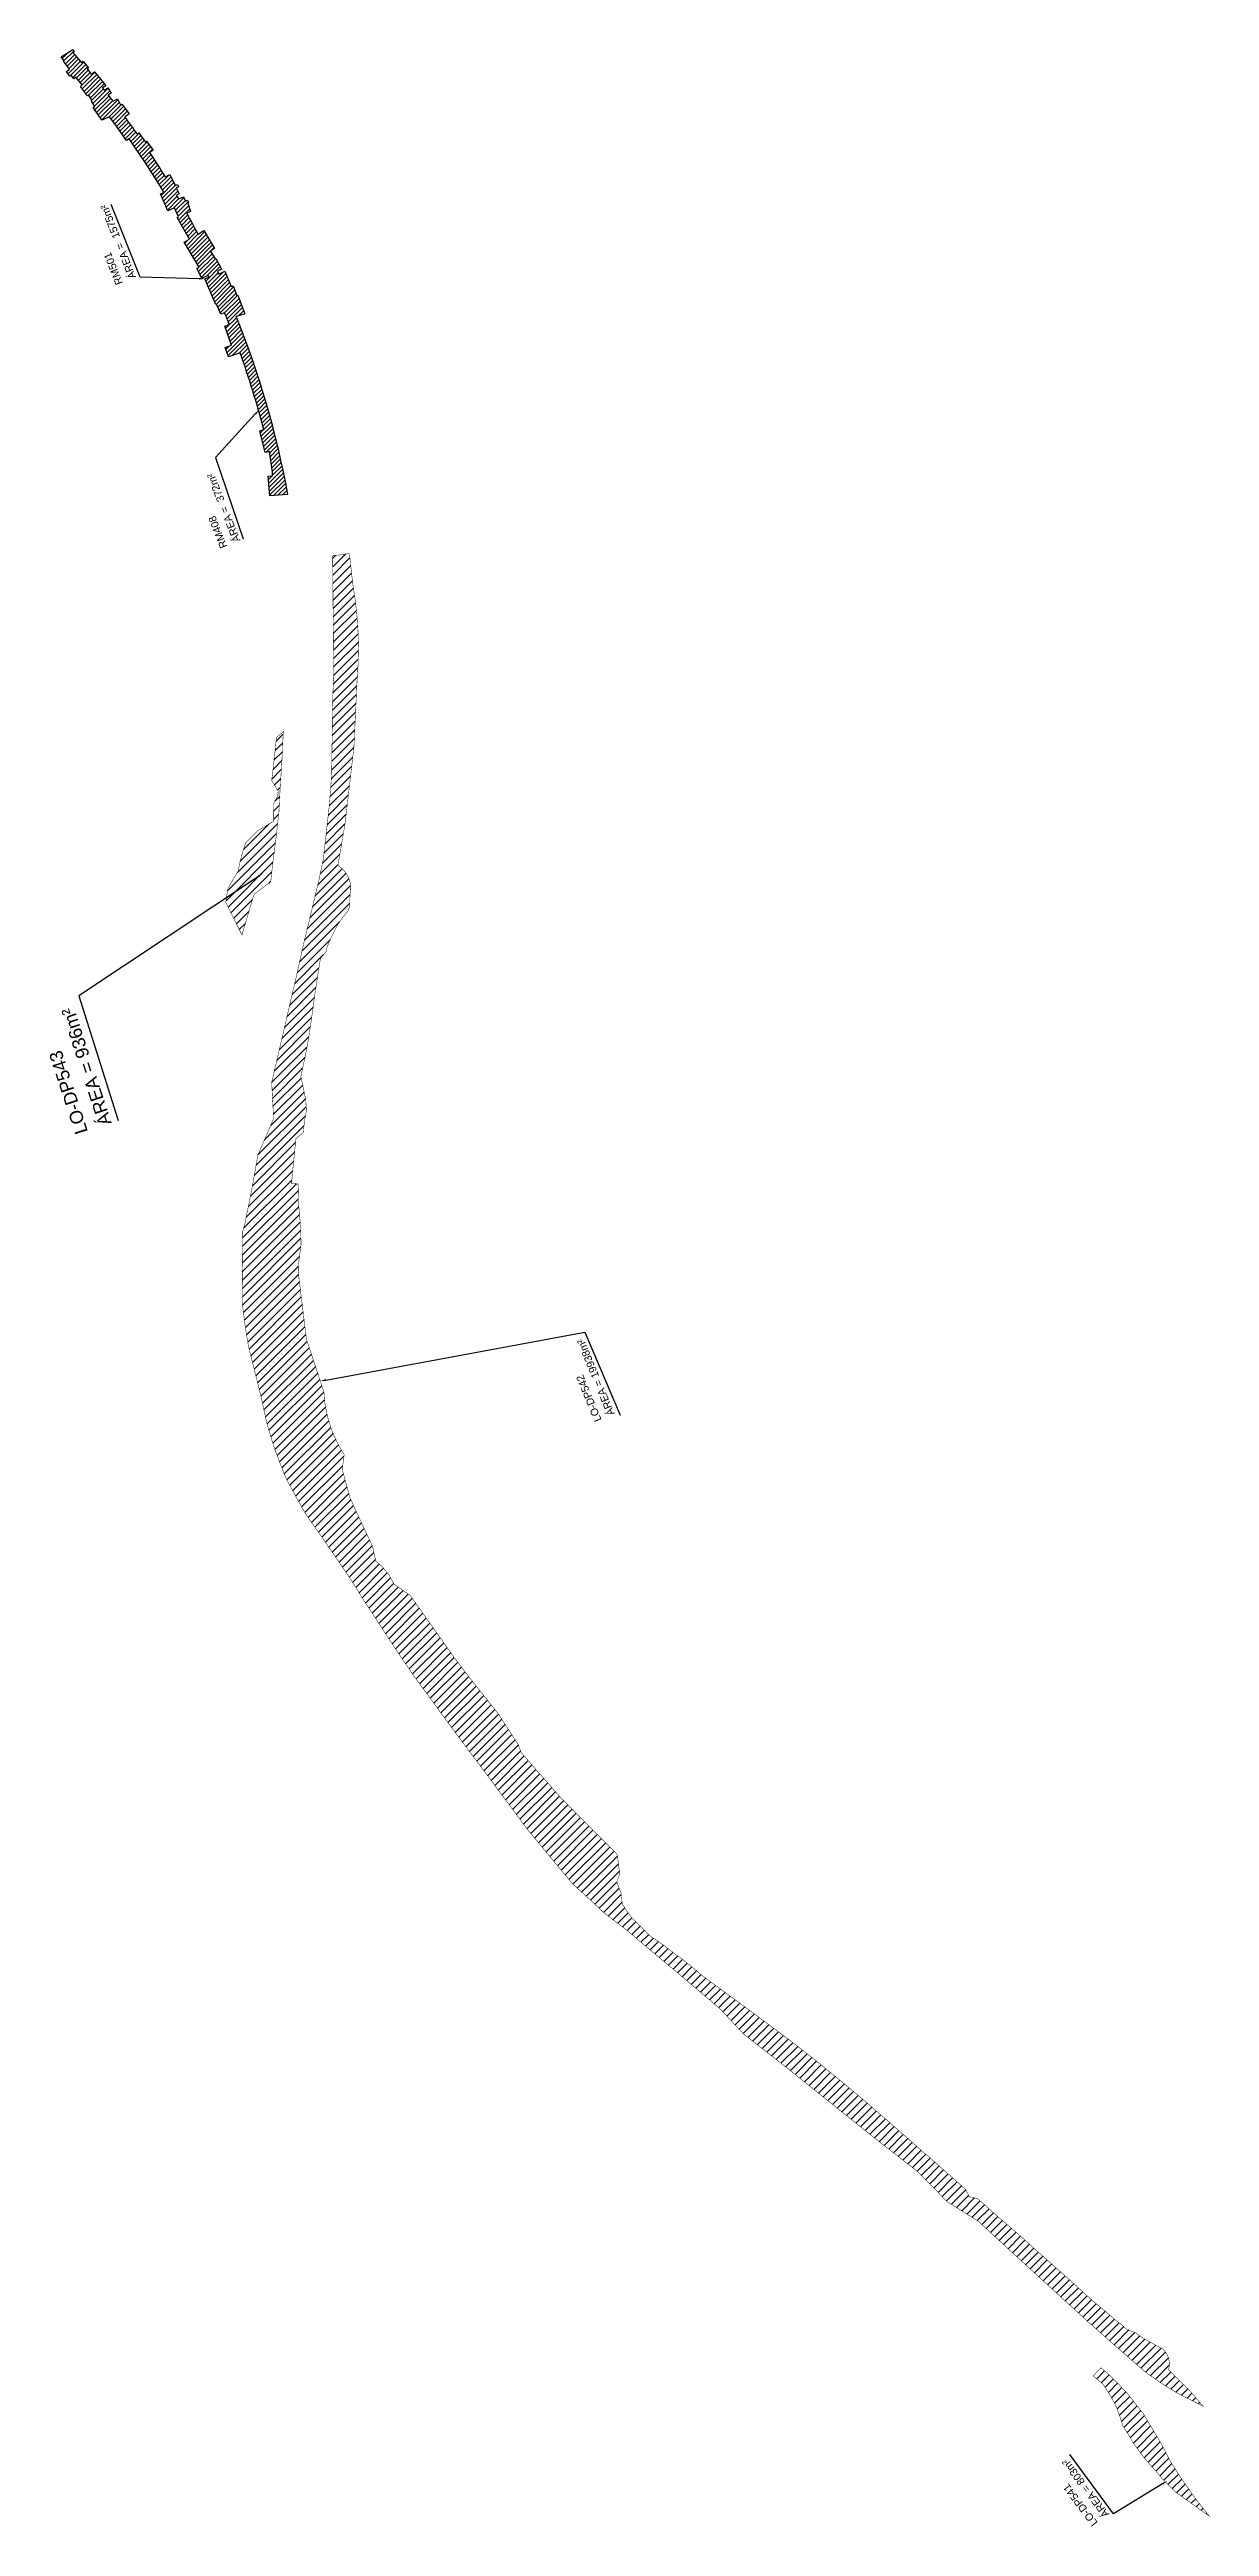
# Model space of a CAD drawing. Header units: metres. Extents: x 287051 to 328239, y 7396995 to 7466021.
# Drawn here: x 301059 to 301677, y 7442575 to 7443896 of the extents above; entities that cross this region are included whole.
import ezdxf

# ---------------------------------------------------------------- set-up
doc = ezdxf.new("R2010")
doc.units = ezdxf.units.M
doc.header["$LTSCALE"] = 10
for name, color, linetype in [('DESAPROPRIAÇÃO', 160, 'Continuous'), ('DESOCUPAÇÃO', 50, 'Continuous'), ('U-HZ-TEXTO-DESAP', 2, 'Continuous')]:
    doc.layers.add(name, color=color, linetype=linetype)
doc.styles.add('ARIAL', font='arial.ttf')
pattern_1 = [(45, (0, 0), (-2.245064030267288, 2.245064030267288), [])]

msp = doc.modelspace()

# ---------------------------------------------------------------- texts
at = {"layer": 'U-HZ-TEXTO-DESAP', "style": 'ARIAL'}
for s, height, rotation, p in [('ÁREA =  1575m²', 3.999999999999992, 111.5470453836983, (301104.6947382149, 7443774.859135428, 693)), ('RM501', 3.999999999999992, 111.5470453836983, (301097.7163000834, 7443771.631337938, 693)), ('ÁREA =  372m²', 3.999999999999992, 111.5470453836983, (301160.3945173268, 7443634.340099128, 693)), ('RM408', 3.999999999999992, 111.5470453836983, (301153.4160791953, 7443631.112301638, 693)), ('ÁREA = 936m²', 7, 108.0706009487066, (301091.7149403818, 7443323.577492635, -680.3351584007637)), (' LO-DP543', 7, 108.0706009487066, (301079.9105975202, 7443316.448654069, -680.3351584007637)), ('ÁREA = 19938m²', 4, 112.3152109426866, (301359.9318285199, 7443168.588184109, -2189.335158400764)), ('LO-DP542', 4, 112.3152109426866, (301352.9858951697, 7443165.294885355, -2189.335158400764)), ('ÁREA = 803m²', 4, 126.9268093705641, (301623.8624436005, 7442581.728288449, 27.6648415992363)), ('   LO-DP541', 4, 126.9268093705641, (301620.5438086259, 7442573.367211657, 27.6648415992363))]:
    msp.add_text(s, height=height, rotation=rotation, dxfattribs=at).set_placement(p)

# ---------------------------------------------------------------- hatches: boundary and pattern name
at = {"layer": 'DESAPROPRIAÇÃO', "transparency": 33554687}
h = msp.add_hatch(dxfattribs=at)
h.set_pattern_fill('ANSI31', color=256)
h.set_pattern_definition(pattern_1)
edge = h.paths.add_edge_path()
edge.add_line((301209.4966972146, 7443626.131805232), (301218.4418734042, 7443627.354094838))
edge.add_line((301218.4418734042, 7443627.354094838), (301220.2766060647, 7443610.704854547))
edge.add_arc((301026.8132333252, 7443576.644315466), 196.4387866848445, 2.592163240953596, 9.984984946932002, ccw=False)
edge.add_arc((301026.8132333643, 7443576.64431546), 196.4387866459711, -4.977465000682798, 2.5921632433691, ccw=False)
edge.add_line((301222.5112297527, 7443559.600515751), (301220.8444753443, 7443524.011600676))
edge.add_line((301220.8444753443, 7443524.011600676), (301216.0007224596, 7443482.488616545))
edge.add_line((301216.0007224596, 7443482.488616545), (301212.2699638994, 7443460.938631354))
edge.add_arc((301205.1111711175, 7443448.898401711), 14.00769231330886, -10.586790214958114, 59.265435824568726, ccw=False)
edge.add_line((301218.8804207632, 7443446.324842282), (301218.6491274881, 7443443.034214488))
edge.add_line((301218.6491274881, 7443443.034214488), (301218.6980893768, 7443440.334019668))
edge.add_line((301218.6980893768, 7443440.334019668), (301218.067853691, 7443437.375909757))
edge.add_line((301218.067853691, 7443437.375909757), (301212.2685940887, 7443429.668544023))
edge.add_line((301212.2685940887, 7443429.668544023), (301207.9931470113, 7443421.055838017))
edge.add_line((301207.9931470113, 7443421.055838017), (301206.3488943567, 7443416.830448))
edge.add_line((301206.3488943567, 7443416.830448), (301205.9012327875, 7443414.844377807))
edge.add_line((301205.9012327875, 7443414.844377807), (301202.9894176846, 7443411.422177619))
edge.add_line((301202.9894176846, 7443411.422177619), (301200.945897309, 7443398.243200915))
edge.add_line((301200.945897309, 7443398.243200915), (301200.1743268845, 7443393.484094307))
edge.add_line((301200.1743268845, 7443393.484094307), (301199.2030972804, 7443386.158302612))
edge.add_line((301199.2030972804, 7443386.158302612), (301196.6937150731, 7443368.821083057))
edge.add_line((301196.6937150731, 7443368.821083057), (301194.8596853862, 7443359.071074348))
edge.add_line((301194.8596853862, 7443359.071074348), (301193.7944229643, 7443354.209123432))
edge.add_line((301193.7944229643, 7443354.209123432), (301192.7211384659, 7443349.216944358))
edge.add_line((301192.7211384659, 7443349.216944358), (301192.5535990195, 7443348.545894362))
edge.add_line((301192.5535990195, 7443348.545894362), (301195.1409088601, 7443336.024744892))
edge.add_line((301195.1409088601, 7443336.024744892), (301195.5157824085, 7443330.137667031))
edge.add_line((301195.5157824085, 7443330.137667031), (301194.5211033347, 7443324.932060604))
edge.add_line((301194.5211033347, 7443324.932060604), (301193.8095946207, 7443318.594092929))
edge.add_line((301193.8095946207, 7443318.594092929), (301189.935183329, 7443315.268612635))
edge.add_line((301189.935183329, 7443315.268612635), (301188.3092780382, 7443299.369026633))
edge.add_line((301188.3092780382, 7443299.369026633), (301187.6002874976, 7443291.453125714))
edge.add_line((301187.6002874976, 7443291.453125714), (301190.9928157635, 7443291.149272689))
edge.add_line((301190.9928157635, 7443291.149272689), (301191.241865227, 7443287.3406949))
edge.add_line((301191.241865227, 7443287.3406949), (301191.0209601984, 7443282.50022187))
edge.add_line((301191.0209601984, 7443282.50022187), (301191.5384467223, 7443278.040133949))
edge.add_line((301191.5384467223, 7443278.040133949), (301191.905821255, 7443273.731811206))
edge.add_line((301191.905821255, 7443273.731811206), (301192.4770860735, 7443268.434128579))
edge.add_line((301192.4770860735, 7443268.434128579), (301192.5562602323, 7443263.559659053))
edge.add_line((301192.5562602323, 7443263.559659053), (301192.6354343911, 7443258.685189527))
edge.add_line((301192.6354343911, 7443258.685189527), (301191.8931535155, 7443253.134047178))
edge.add_line((301191.8931535155, 7443253.134047178), (301191.2497758256, 7443247.815230529))
edge.add_line((301191.2497758256, 7443247.815230529), (301191.151378378, 7443244.050981426))
edge.add_line((301191.151378378, 7443244.050981426), (301191.7414660977, 7443239.215650339))
edge.add_line((301191.7414660977, 7443239.215650339), (301192.9391849514, 7443229.401232896))
edge.add_line((301192.9391849514, 7443229.401232896), (301193.9071237522, 7443221.469692519))
edge.add_line((301193.9071237522, 7443221.469692519), (301194.5722310914, 7443216.019631304))
edge.add_line((301194.5722310914, 7443216.019631304), (301195.0199100549, 7443212.351234322))
edge.add_line((301195.0199100549, 7443212.351234322), (301195.508728026, 7443208.345733694))
edge.add_line((301195.508728026, 7443208.345733694), (301196.8401984263, 7443204.329437954))
edge.add_line((301196.8401984263, 7443204.329437954), (301198.4018882377, 7443199.61870001))
edge.add_line((301198.4018882377, 7443199.61870001), (301200.1626036647, 7443194.30761396))
edge.add_line((301200.1626036647, 7443194.30761396), (301201.9941346871, 7443188.782917174))
edge.add_line((301201.9941346871, 7443188.782917174), (301203.22229138, 7443185.078260658))
edge.add_line((301203.22229138, 7443185.078260658), (301204.8164793033, 7443180.269494227))
edge.add_arc((301271.796191607, 7443183.397431341), 67.05270949692083, 182.67375711133, 192.3183840514618)
edge.add_line((301206.2872251925, 7443169.092146647), (301207.1579697281, 7443165.565826723))
edge.add_line((301207.1579697281, 7443165.565826723), (301208.5474394129, 7443161.133981545))
edge.add_line((301208.5474394129, 7443161.133981545), (301210.0690054548, 7443157.209259571))
edge.add_line((301210.0690054548, 7443157.209259571), (301212.674415052, 7443151.763882885))
edge.add_line((301212.674415052, 7443151.763882885), (301215.6600367659, 7443146.725944179))
edge.add_line((301215.6600367659, 7443146.725944179), (301214.61387417, 7443138.724569269))
edge.add_line((301214.61387417, 7443138.724569269), (301215.1271871604, 7443136.873453177))
edge.add_line((301215.1271871604, 7443136.873453177), (301216.1414579464, 7443133.21577646))
edge.add_line((301216.1414579464, 7443133.21577646), (301217.4074010309, 7443128.650515773))
edge.add_line((301217.4074010309, 7443128.650515773), (301218.5898061662, 7443124.073979393))
edge.add_line((301218.5898061662, 7443124.073979393), (301220.3865320182, 7443120.104908016))
edge.add_line((301220.3865320182, 7443120.104908016), (301225.1284914786, 7443109.914598091))
edge.add_line((301225.1284914786, 7443109.914598091), (301228.3180670862, 7443103.060308374))
edge.add_line((301228.3180670862, 7443103.060308374), (301230.6771880214, 7443097.990637559))
edge.add_line((301230.6771880214, 7443097.990637559), (301231.772896571, 7443093.352332398))
edge.add_line((301231.772896571, 7443093.352332398), (301232.6141117013, 7443089.791337569))
edge.add_line((301232.6141117013, 7443089.791337569), (301235.9203814747, 7443087.021184529))
edge.add_line((301235.9203814747, 7443087.021184529), (301239.6076242658, 7443082.468362796))
edge.add_line((301239.6076242658, 7443082.468362796), (301242.1700687134, 7443077.754384347))
edge.add_line((301242.1700687134, 7443077.754384347), (301250.9171320458, 7443071.559574217))
edge.add_line((301250.9171320458, 7443071.559574217), (301253.3445651395, 7443068.132268492))
edge.add_line((301253.3445651395, 7443068.132268492), (301256.1600053473, 7443064.157133454))
edge.add_line((301256.1600053473, 7443064.157133454), (301258.8872874307, 7443060.306469343))
edge.add_line((301258.8872874307, 7443060.306469343), (301261.4877873721, 7443056.634809613))
edge.add_line((301261.4877873721, 7443056.634809613), (301264.0693504927, 7443052.989886882))
edge.add_line((301264.0693504927, 7443052.989886882), (301266.8838247557, 7443049.016115666))
edge.add_line((301266.8838247557, 7443049.016115666), (301269.5351063213, 7443045.272757092))
edge.add_line((301269.5351063213, 7443045.272757092), (301272.0570845917, 7443041.711962528))
edge.add_line((301272.0570845917, 7443041.711962528), (301274.5904341911, 7443038.135112724))
edge.add_line((301274.5904341911, 7443038.135112724), (301277.8722171314, 7443033.885610574))
edge.add_line((301277.8722171314, 7443033.885610574), (301280.6175510367, 7443030.255603018))
edge.add_line((301280.6175510367, 7443030.255603018), (301283.3277031258, 7443026.810638778))
edge.add_line((301283.3277031258, 7443026.810638778), (301286.1841579261, 7443023.179704308))
edge.add_line((301286.1841579261, 7443023.179704308), (301291.9188818918, 7443015.950315403))
edge.add_line((301291.9188818918, 7443015.950315403), (301297.9870907431, 7443008.324358718))
edge.add_line((301297.9870907431, 7443008.324358718), (301300.5912008504, 7443004.243328485))
edge.add_line((301300.5912008504, 7443004.243328485), (301302.8727150454, 7443000.729420547))
edge.add_line((301302.8727150454, 7443000.729420547), (301305.4742045852, 7442996.722697836))
edge.add_line((301305.4742045852, 7442996.722697836), (301308.4639331469, 7442992.118023035))
edge.add_line((301308.4639331469, 7442992.118023035), (301310.0575033486, 7442987.816068951))
edge.add_line((301310.0575033486, 7442987.816068951), (301312.4735873471, 7442985.057403239))
edge.add_line((301312.4735873471, 7442985.057403239), (301315.3839022216, 7442981.7344286))
edge.add_line((301315.3839022216, 7442981.7344286), (301318.4118343914, 7442978.088121614))
edge.add_line((301318.4118343914, 7442978.088121614), (301321.5246103656, 7442974.723016327))
edge.add_line((301321.5246103656, 7442974.723016327), (301324.4990581193, 7442971.32681527))
edge.add_line((301324.4990581193, 7442971.32681527), (301330.672182978, 7442964.278389847))
edge.add_line((301330.672182978, 7442964.278389847), (301336.3852489278, 7442958.512364469))
edge.add_line((301336.3852489278, 7442958.512364469), (301340.2360235922, 7442954.625893591))
edge.add_line((301340.2360235922, 7442954.625893591), (301343.4282147148, 7442951.267122385))
edge.add_line((301343.4282147148, 7442951.267122385), (301356.7742187051, 7442938.052115387))
edge.add_line((301356.7742187051, 7442938.052115387), (301361.2355537405, 7442933.431700348))
edge.add_line((301361.2355537405, 7442933.431700348), (301362.59829034, 7442923.25843819))
edge.add_line((301362.59829034, 7442923.25843819), (301361.035118062, 7442918.586750987))
edge.add_line((301361.035118062, 7442918.586750987), (301363.3027893147, 7442912.928750535))
edge.add_line((301363.3027893147, 7442912.928750535), (301363.9982967546, 7442906.949560936))
edge.add_line((301363.9982967546, 7442906.949560936), (301368.7712154197, 7442899.919269194))
edge.add_line((301368.7712154197, 7442899.919269194), (301378.8485467329, 7442890.051071716))
edge.add_line((301378.8485467329, 7442890.051071716), (301386.6603454371, 7442884.642683326))
edge.add_line((301386.6603454371, 7442884.642683326), (301393.3964717206, 7442879.323031354))
edge.add_line((301393.3964717206, 7442879.323031354), (301394.2177873486, 7442878.945511364))
edge.add_line((301394.2177873486, 7442878.945511364), (301402.6281732765, 7442872.244717162))
edge.add_line((301402.6281732765, 7442872.244717162), (301406.3962108548, 7442869.025504373))
edge.add_line((301406.3962108548, 7442869.025504373), (301410.1866534083, 7442866.195164181))
edge.add_line((301410.1866534083, 7442866.195164181), (301414.3409693254, 7442863.14970966))
edge.add_line((301414.3409693254, 7442863.14970966), (301418.3193779088, 7442860.224506816))
edge.add_line((301418.3193779088, 7442860.224506816), (301426.2438889325, 7442854.453564445))
edge.add_line((301426.2438889325, 7442854.453564445), (301434.3873827988, 7442848.444402292))
edge.add_line((301434.3873827988, 7442848.444402292), (301442.4896618142, 7442842.432677818))
edge.add_line((301442.4896618142, 7442842.432677818), (301446.4557521133, 7442839.464408403))
edge.add_line((301446.4557521133, 7442839.464408403), (301450.4417668814, 7442836.498977005))
edge.add_line((301450.4417668814, 7442836.498977005), (301454.4859083504, 7442833.42928269))
edge.add_line((301454.4859083504, 7442833.42928269), (301458.1425302407, 7442830.663447496))
edge.add_line((301458.1425302407, 7442830.663447496), (301462.4694025613, 7442827.210693638))
edge.add_line((301462.4694025613, 7442827.210693638), (301469.9805774817, 7442821.290220964))
edge.add_arc((301261.3763662312, 7442567.656153323), 328.3990822449926, 49.653210773009675, 50.56402504137412, ccw=False)
edge.add_line((301473.985997202, 7442817.942193761), (301478.0822910306, 7442814.660013545))
edge.add_line((301478.0822910306, 7442814.660013545), (301481.9499629196, 7442811.483251297))
edge.add_line((301481.9499629196, 7442811.483251297), (301485.8963745323, 7442808.20827493))
edge.add_line((301485.8963745323, 7442808.20827493), (301489.3201858009, 7442805.339205201))
edge.add_line((301489.3201858009, 7442805.339205201), (301494.4312888756, 7442801.007544551))
edge.add_line((301494.4312888756, 7442801.007544551), (301501.1810561765, 7442795.073170925))
edge.add_line((301501.1810561765, 7442795.073170925), (301504.9319435554, 7442791.921357816))
edge.add_line((301504.9319435554, 7442791.921357816), (301508.5389263914, 7442788.740952683))
edge.add_line((301508.5389263914, 7442788.740952683), (301513.3275461788, 7442784.560333251))
edge.add_line((301513.3275461788, 7442784.560333251), (301520.1161561797, 7442778.616618175))
edge.add_line((301520.1161561797, 7442778.616618175), (301523.8164081472, 7442775.241123724))
edge.add_line((301523.8164081472, 7442775.241123724), (301527.5970822748, 7442772.094697614))
edge.add_line((301527.5970822748, 7442772.094697614), (301531.1788648741, 7442768.887723221))
edge.add_line((301531.1788648741, 7442768.887723221), (301534.9802725614, 7442765.532276921))
edge.add_line((301534.9802725614, 7442765.532276921), (301538.7848618931, 7442762.167880136))
edge.add_line((301538.7848618931, 7442762.167880136), (301541.8522042867, 7442759.45039332))
edge.add_line((301541.8522042867, 7442759.45039332), (301542.5236417071, 7442758.85503262))
edge.add_line((301542.5236417071, 7442758.85503262), (301547.1784713629, 7442754.722134107))
edge.add_line((301547.1784713629, 7442754.722134107), (301548.9053769718, 7442750.991597199))
edge.add_line((301548.9053769718, 7442750.991597199), (301553.3930366982, 7442749.950000003))
edge.add_line((301553.3930366982, 7442749.950000003), (301557.8451894313, 7442746.067933535))
edge.add_line((301557.8451894313, 7442746.067933535), (301561.6296741864, 7442742.610317238))
edge.add_line((301561.6296741864, 7442742.610317238), (301563.4874870416, 7442740.985220943))
edge.add_line((301563.4874870416, 7442740.985220943), (301569.6201136854, 7442735.66257168))
edge.add_line((301569.6201136854, 7442735.66257168), (301572.7273944606, 7442733.092491458))
edge.add_line((301572.7273944606, 7442733.092491458), (301576.2241941403, 7442730.014220183))
edge.add_line((301576.2241941403, 7442730.014220183), (301584.1923747469, 7442722.799892497))
edge.add_line((301584.1923747469, 7442722.799892497), (301585.7801552419, 7442721.422966196))
edge.add_line((301585.7801552419, 7442721.422966196), (301595.4248642947, 7442712.886078205))
edge.add_line((301595.4248642947, 7442712.886078205), (301603.0037238967, 7442706.142768435))
edge.add_line((301603.0037238967, 7442706.142768435), (301608.5867944842, 7442701.058303259))
edge.add_line((301608.5867944842, 7442701.058303259), (301614.256274915, 7442695.896847023))
edge.add_line((301614.256274915, 7442695.896847023), (301618.0891734394, 7442692.697153859))
edge.add_line((301618.0891734394, 7442692.697153859), (301621.8350921317, 7442689.570071219))
edge.add_line((301621.8350921317, 7442689.570071219), (301627.3427191279, 7442684.807637535))
edge.add_line((301627.3427191279, 7442684.807637535), (301629.437617375, 7442683.248534253))
edge.add_line((301629.437617375, 7442683.248534253), (301632.8532454701, 7442680.372147065))
edge.add_line((301632.8532454701, 7442680.372147065), (301637.5538801673, 7442678.381560986))
edge.add_line((301637.5538801673, 7442678.381560986), (301641.9255855418, 7442675.373169879))
edge.add_line((301641.9255855418, 7442675.373169879), (301646.389504783, 7442672.90304271))
edge.add_line((301646.389504783, 7442672.90304271), (301652.2426537403, 7442669.664179845))
edge.add_arc((301644.8947940691, 7442661.738616231), 10.80766396339697, -16.83414037575818, 47.166130384825976, ccw=False)
edge.add_line((301655.2393183386, 7442658.608693231), (301666.6554175736, 7442647.433169865))
edge.add_line((301666.6554175736, 7442647.433169865), (301673.8017299021, 7442639.070004407))
edge.add_line((301673.8017299021, 7442639.070004407), (301670.1710421162, 7442641.036631489))
edge.add_line((301670.1710421162, 7442641.036631489), (301660.0437580225, 7442646.078525432))
edge.add_line((301660.0437580225, 7442646.078525432), (301650.8068652221, 7442651.828744151))
edge.add_line((301650.8068652221, 7442651.828744151), (301642.3213309022, 7442657.887678124))
edge.add_line((301642.3213309022, 7442657.887678124), (301626.6204138418, 7442671.604028382))
edge.add_line((301626.6204138418, 7442671.604028382), (301612.67638832, 7442683.928225991))
edge.add_line((301612.67638832, 7442683.928225991), (301595.6509705217, 7442699.455323007))
edge.add_line((301595.6509705217, 7442699.455323007), (301574.49597305, 7442718.789146791))
edge.add_line((301574.49597305, 7442718.789146791), (301568.6067658993, 7442724.177959629))
edge.add_line((301568.6067658993, 7442724.177959629), (301553.756702389, 7442737.91254044))
edge.add_line((301553.756702389, 7442737.91254044), (301537.2030341949, 7442748.338548684))
edge.add_line((301537.2030341949, 7442748.338548684), (301521.0959855928, 7442764.628709126))
edge.add_line((301521.0959855928, 7442764.628709126), (301498.1732480079, 7442782.496535687))
edge.add_line((301498.1732480079, 7442782.496535687), (301472.9463480134, 7442802.644256533))
edge.add_line((301472.9463480134, 7442802.644256533), (301454.3845252095, 7442817.559063724))
edge.add_line((301454.3845252095, 7442817.559063724), (301446.4012285285, 7442823.839981694))
edge.add_line((301446.4012285285, 7442823.839981694), (301428.6619506728, 7442837.711973233))
edge.add_line((301428.6619506728, 7442837.711973233), (301415.8891352962, 7442851.34666652))
edge.add_line((301415.8891352962, 7442851.34666652), (301393.6853416709, 7442870.135156472))
edge.add_line((301393.6853416709, 7442870.135156472), (301377.1735781942, 7442883.934442336))
edge.add_line((301377.1735781942, 7442883.934442336), (301374.0979670934, 7442886.540885827))
edge.add_line((301374.0979670934, 7442886.540885827), (301366.3414714918, 7442893.114170553))
edge.add_line((301366.3414714918, 7442893.114170553), (301353.9687604712, 7442902.513011579))
edge.add_line((301353.9687604712, 7442902.513011579), (301345.846490855, 7442910.235231969))
edge.add_line((301345.846490855, 7442910.235231969), (301337.5062631021, 7442917.714401234))
edge.add_line((301337.5062631021, 7442917.714401234), (301315.6933227145, 7442944.02289622))
edge.add_line((301315.6933227145, 7442944.02289622), (301313.38326048, 7442946.806100017))
edge.add_line((301313.38326048, 7442946.806100017), (301291.9043904639, 7442975.790024777))
edge.add_line((301291.9043904639, 7442975.790024777), (301275.839171465, 7442997.167828218))
edge.add_line((301275.839171465, 7442997.167828218), (301253.0099893609, 7443028.450089706))
edge.add_arc((301894.1232416455, 7443477.113836363), 782.5122106517463, 212.2936406580617, 214.9850902033755, ccw=False)
edge.add_line((301232.6491303652, 7443059.050013574), (301225.3339939184, 7443070.128980397))
edge.add_line((301225.3339939184, 7443070.128980397), (301221.5752565171, 7443076.372581323))
edge.add_line((301221.5752565171, 7443076.372581323), (301217.6204969882, 7443082.498174113))
edge.add_line((301217.6204969882, 7443082.498174113), (301204.2820720308, 7443101.970522916))
edge.add_line((301204.2820720308, 7443101.970522916), (301194.9197658243, 7443115.368370937))
edge.add_arc((301779.0573101103, 7443448.156478537), 672.2831213146324, 207.8647276470642, 209.67053134986, ccw=False)
edge.add_arc((301500.9701900657, 7443264.599230853), 342.1751512490295, 199.067219001732, 202.4480808862278, ccw=False)
edge.add_arc((345215.0947608544, 7456137.169843222), 45911.84087470972, 196.4141676459568, 196.4280169775566, ccw=False)
edge.add_arc((333151.7380968051, 7450225.641858472), 32747.86314078997, 192.4399972125578, 192.4538465441576, ccw=False)
edge.add_line((301172.7247912696, 7443171.19302867), (301171.0186808435, 7443178.922675621))
edge.add_line((301171.0186808435, 7443178.922675621), (301164.6085155121, 7443204.28273469))
edge.add_line((301164.6085155121, 7443204.28273469), (301162.8492950809, 7443215.333359199))
edge.add_line((301162.8492950809, 7443215.333359199), (301161.4919685954, 7443225.850629548))
edge.add_line((301161.4919685954, 7443225.850629548), (301161.2823560665, 7443245.816279357))
edge.add_line((301161.2823560665, 7443245.816279357), (301161.5171422301, 7443265.77670189))
edge.add_line((301161.5171422301, 7443265.77670189), (301162.5991752336, 7443269.455222613))
edge.add_line((301162.5991752336, 7443269.455222613), (301166.3232726045, 7443287.925108053))
edge.add_line((301166.3232726045, 7443287.925108053), (301169.6336543898, 7443306.478411287))
edge.add_line((301169.6336543898, 7443306.478411287), (301178.0135693664, 7443325.946289511))
edge.add_line((301178.0135693664, 7443325.946289511), (301176.9910827912, 7443345.223483739))
edge.add_line((301176.9910827912, 7443345.223483739), (301189.8639569401, 7443400.62255665))
edge.add_line((301189.8639569401, 7443400.62255665), (301194.2828267884, 7443420.320353714))
edge.add_line((301194.2828267884, 7443420.320353714), (301198.1395989605, 7443436.255642428))
edge.add_line((301198.1395989605, 7443436.255642428), (301202.2343811443, 7443453.414121208))
edge.add_line((301202.2343811443, 7443453.414121208), (301203.3927173516, 7443458.989481177))
edge.add_line((301203.3927173516, 7443458.989481177), (301204.5510535591, 7443464.564841148))
edge.add_line((301204.5510535591, 7443464.564841148), (301206.4148544315, 7443481.222041788))
edge.add_line((301206.4148544315, 7443481.222041788), (301207.7438559393, 7443493.216829274))
edge.add_line((301207.7438559393, 7443493.216829274), (301208.929897962, 7443509.03446958))
edge.add_line((301208.929897962, 7443509.03446958), (301209.2384585915, 7443528.893118823))
edge.add_line((301209.2384585915, 7443528.893118823), (301209.4260812648, 7443544.82701533))
edge.add_line((301209.4260812648, 7443544.82701533), (301209.9955367859, 7443564.870430851))
edge.add_line((301209.9955367859, 7443564.870430851), (301209.4966972153, 7443626.131805231))
h = msp.add_hatch(dxfattribs=at)
h.set_pattern_fill('ANSI31', color=256)
h.set_pattern_definition(pattern_1)
h.paths.add_polyline_path([(301177.7951738522, 7443512.839466348), (301178.3407001949, 7443517.610796967), (301178.843195867, 7443522.37543995), (301179.4901531975, 7443529.127114443), (301183.1955084024, 7443532.391515611), (301182.476409172, 7443517.671169828), (301181.5425674725, 7443502.889405167), (301180.8653521326, 7443489.710166181), (301179.2724764019, 7443475.427023371), (301177.6513807381, 7443462.988899576), (301176.4816126078, 7443452.329569048), (301167.4763722194, 7443445.509821651), (301166.3642808839, 7443441.689977301), (301161.3186360958, 7443424.508008278), (301161.148286333, 7443423.895113623), (301152.4964027731, 7443441.283237857), (301153.6512901644, 7443448.652367909), (301156.7239033128, 7443454.082362191), (301159.1576493565, 7443457.954985391), (301159.8291306841, 7443461.907569989), (301161.1819433377, 7443466.983577478), (301163.0413879452, 7443472.975207824), (301169.5854995219, 7443479.497643163), (301178.0439406573, 7443484.550805829), (301177.9762245809, 7443493.731110893), (301180.3663824906, 7443498.392351815), (301180.3989229432, 7443500.72069838), (301176.9948680574, 7443506.318827623)])
h = msp.add_hatch(dxfattribs=at)
h.set_pattern_fill('ANSI31', color=256)
h.set_pattern_definition(pattern_1)
h.paths.add_polyline_path([(301676.9628539385, 7442580.564178444), (301669.1360758525, 7442590.614779534), (301661.5457163896, 7442601.398242719), (301656.2849687971, 7442609.774581163), (301651.5500339669, 7442618.896279928), (301641.8581279799, 7442635.161188557), (301632.8258766626, 7442646.635162557), (301624.5482568256, 7442655.120391674), (301619.1957352254, 7442659.692909488), (301615.1243322662, 7442655.390240037), (301620.4418455599, 7442650.852155618), (301622.7591318015, 7442647.319455998), (301625.3199956382, 7442642.916073728), (301625.3472287557, 7442642.873622979), (301627.407201807, 7442638.930245852), (301629.1323433351, 7442634.275977321), (301630.9734258599, 7442628.61752386), (301633.8659875894, 7442624.049490958), (301636.4006514595, 7442619.607022439), (301639.4269783451, 7442615.601957784), (301642.3118231463, 7442611.56721221), (301648.7011591246, 7442604.355286684), (301651.8281922338, 7442600.625048433), (301658.976609745, 7442593.450253986)])

# ---------------------------------------------------------------- linework, layer by layer
at = {"layer": 'DESAPROPRIAÇÃO', "transparency": 33554687, "const_width": 0.25, "flags": 128}
msp.add_lwpolyline([(301209.4966972146, 7443626.131805232), (301218.4418734042, 7443627.354094838), (301220.2766060647, 7443610.704854547, -0.03226846283899725), (301223.051016982, 7443585.528525034, -0.03304074956437333), (301222.5112297527, 7443559.600515751), (301220.8444753443, 7443524.011600676), (301216.0007224596, 7443482.488616545), (301212.2699638994, 7443460.938631354, -0.3145900470530695), (301218.8804207632, 7443446.324842282), (301218.6491274881, 7443443.034214488), (301218.6980893768, 7443440.334019668), (301218.067853691, 7443437.375909757), (301212.2685940887, 7443429.668544023), (301207.9931470113, 7443421.055838017), (301206.3488943567, 7443416.830448), (301205.9012327875, 7443414.844377807), (301202.9894176846, 7443411.422177619), (301200.945897309, 7443398.243200915), (301200.1743268845, 7443393.484094307), (301199.2030972804, 7443386.158302612), (301196.6937150731, 7443368.821083057), (301194.8596853862, 7443359.071074348), (301193.7944229643, 7443354.209123432), (301192.7211384659, 7443349.216944358), (301192.5535990195, 7443348.545894362), (301195.1409088601, 7443336.024744892), (301195.5157824085, 7443330.137667031), (301194.5211033347, 7443324.932060604), (301193.8095946207, 7443318.594092929), (301189.935183329, 7443315.268612635), (301188.3092780382, 7443299.369026633), (301187.6002874976, 7443291.453125714), (301190.9928157635, 7443291.149272689), (301190.9928157635, 7443291.149272689), (301191.241865227, 7443287.3406949), (301191.0209601984, 7443282.50022187), (301191.5384467223, 7443278.040133949), (301191.905821255, 7443273.731811206), (301192.4770860735, 7443268.434128579), (301192.5562602323, 7443263.559659053), (301192.6354343911, 7443258.685189527), (301191.8931535155, 7443253.134047178), (301191.2497758256, 7443247.815230529), (301191.151378378, 7443244.050981426), (301191.7414660977, 7443239.215650339), (301192.9391849514, 7443229.401232896), (301193.9071237522, 7443221.469692519), (301194.5722310914, 7443216.019631304), (301195.0199100549, 7443212.351234322), (301195.508728026, 7443208.345733694), (301196.8401984263, 7443204.329437954), (301198.4018882377, 7443199.61870001), (301200.1626036647, 7443194.30761396), (301201.9941346871, 7443188.782917174), (301203.22229138, 7443185.078260658), (301204.8164793033, 7443180.269494227, 0.04210748345346435), (301206.2872251925, 7443169.092146647), (301207.1579697281, 7443165.565826723), (301208.5474394129, 7443161.133981545), (301210.0690054548, 7443157.209259571), (301212.674415052, 7443151.763882885), (301215.6600367659, 7443146.725944179), (301214.61387417, 7443138.724569269), (301215.1271871604, 7443136.873453177), (301216.1414579464, 7443133.21577646), (301217.4074010309, 7443128.650515773), (301218.5898061662, 7443124.073979393), (301220.3865320182, 7443120.104908016), (301225.1284914786, 7443109.914598091), (301228.3180670862, 7443103.060308374), (301230.6771880214, 7443097.990637559), (301231.772896571, 7443093.352332398), (301232.6141117013, 7443089.791337569), (301235.9203814747, 7443087.021184529), (301239.6076242658, 7443082.468362796), (301242.1700687134, 7443077.754384347), (301250.9171320458, 7443071.559574217), (301253.3445651395, 7443068.132268492), (301256.1600053473, 7443064.157133454), (301258.8872874307, 7443060.306469343), (301261.4877873721, 7443056.634809613), (301264.0693504927, 7443052.989886882), (301266.8838247557, 7443049.016115666), (301269.5351063213, 7443045.272757092), (301272.0570845917, 7443041.711962528), (301274.5904341911, 7443038.135112724), (301277.8722171314, 7443033.885610574), (301280.6175510367, 7443030.255603018), (301283.3277031258, 7443026.810638778), (301286.1841579261, 7443023.179704308), (301291.9188818918, 7443015.950315403), (301297.9870907431, 7443008.324358718), (301300.5912008504, 7443004.243328485), (301302.8727150454, 7443000.729420547), (301305.4742045852, 7442996.722697836), (301308.4639331469, 7442992.118023035), (301310.0575033486, 7442987.816068951), (301312.4735873471, 7442985.057403239), (301315.3839022216, 7442981.7344286), (301318.4118343914, 7442978.088121614), (301321.5246103656, 7442974.723016327), (301324.4990581193, 7442971.32681527), (301330.672182978, 7442964.278389847), (301336.3852489278, 7442958.512364469), (301340.2360235922, 7442954.625893591), (301343.4282147148, 7442951.267122385), (301356.7742187051, 7442938.052115387), (301361.2355537405, 7442933.431700348), (301362.59829034, 7442923.25843819), (301361.035118062, 7442918.586750987), (301363.3027893147, 7442912.928750535), (301363.9982967546, 7442906.949560936), (301368.7712154197, 7442899.919269194), (301378.8485467329, 7442890.051071716), (301386.6603454371, 7442884.642683326), (301393.3964717206, 7442879.323031354), (301394.2177873486, 7442878.945511364), (301402.6281732765, 7442872.244717162), (301406.3962108548, 7442869.025504373), (301410.1866534083, 7442866.195164181), (301414.3409693254, 7442863.14970966), (301418.3193779088, 7442860.224506816), (301426.2438889325, 7442854.453564445), (301434.3873827988, 7442848.444402292), (301442.4896618142, 7442842.432677818), (301446.4557521133, 7442839.464408403), (301450.4417668814, 7442836.498977005), (301454.4859083504, 7442833.42928269), (301458.1425302407, 7442830.663447496), (301462.4694025613, 7442827.210693638), (301469.9805774817, 7442821.290220964, -0.00397419788723254), (301473.985997202, 7442817.942193761), (301478.0822910306, 7442814.660013545), (301481.9499629196, 7442811.483251297), (301485.8963745323, 7442808.20827493), (301489.3201858009, 7442805.339205201), (301494.4312888756, 7442801.007544551), (301501.1810561765, 7442795.073170925), (301504.9319435554, 7442791.921357816), (301508.5389263914, 7442788.740952683), (301513.3275461788, 7442784.560333251), (301520.1161561797, 7442778.616618175), (301523.8164081472, 7442775.241123724), (301527.5970822748, 7442772.094697614), (301531.1788648741, 7442768.887723221), (301534.9802725614, 7442765.532276921), (301538.7848618931, 7442762.167880136), (301541.8522042867, 7442759.45039332), (301542.5236417071, 7442758.85503262), (301547.1784713629, 7442754.722134107), (301548.9053769718, 7442750.991597199), (301553.3930366982, 7442749.950000003), (301557.8451894313, 7442746.067933535), (301561.6296741864, 7442742.610317238), (301563.4874870416, 7442740.985220943), (301569.6201136854, 7442735.66257168), (301572.7273944606, 7442733.092491458), (301576.2241941403, 7442730.014220183), (301584.1923747469, 7442722.799892497), (301585.7801552419, 7442721.422966196), (301595.4248642947, 7442712.886078205), (301603.0037238967, 7442706.142768435), (301608.5867944842, 7442701.058303259), (301614.256274915, 7442695.896847023), (301618.0891734394, 7442692.697153859), (301621.8350921317, 7442689.570071219), (301627.3427191279, 7442684.807637535), (301629.437617375, 7442683.248534253), (301632.8532454701, 7442680.372147065), (301637.5538801673, 7442678.381560986), (301641.9255855418, 7442675.373169879), (301646.389504783, 7442672.90304271), (301652.2426537403, 7442669.664179845, -0.2867466643131329), (301655.2393183386, 7442658.608693231), (301666.6554175736, 7442647.433169865), (301673.8017299021, 7442639.070004407), (301670.1710421162, 7442641.036631489), (301660.0437580225, 7442646.078525432), (301650.8068652221, 7442651.828744151), (301642.3213309022, 7442657.887678124), (301626.6204138418, 7442671.604028382), (301612.67638832, 7442683.928225991), (301595.6509705217, 7442699.455323007), (301574.49597305, 7442718.789146791), (301568.6067658993, 7442724.177959629), (301553.756702389, 7442737.91254044), (301537.2030341949, 7442748.338548684), (301521.0959855928, 7442764.628709126), (301498.1732480079, 7442782.496535687), (301472.9463480134, 7442802.644256533), (301454.3845252095, 7442817.559063724), (301446.4012285285, 7442823.839981694), (301428.6619506728, 7442837.711973233), (301415.8891352962, 7442851.34666652), (301393.6853416709, 7442870.135156472), (301377.1735781942, 7442883.934442336), (301374.0979670934, 7442886.540885827), (301366.3414714918, 7442893.114170553), (301353.9687604712, 7442902.513011579), (301345.846490855, 7442910.235231969), (301337.5062631021, 7442917.714401234), (301315.6933227145, 7442944.02289622), (301313.38326048, 7442946.806100017), (301291.9043904639, 7442975.790024777), (301275.839171465, 7442997.167828218), (301253.0099893609, 7443028.450089706, -0.01174420395454661), (301232.6491303652, 7443059.050013574), (301225.3339939184, 7443070.128980397), (301221.5752565171, 7443076.372581323), (301217.6204969882, 7443082.498174113), (301204.2820720308, 7443101.970522916), (301194.9197658243, 7443115.368370937, -0.007879468126814573), (301184.7230442627, 7443133.94098617, -0.01475286302547041), (301177.568146326, 7443152.818408539, -6.042910897769231e-05), (301174.4309016956, 7443163.463381719, -6.042910897802538e-05), (301172.7247912696, 7443171.19302867), (301171.0186808435, 7443178.922675621), (301164.6085155121, 7443204.28273469), (301162.8492950809, 7443215.333359199), (301161.4919685954, 7443225.850629548), (301161.2823560665, 7443245.816279357), (301161.5171422301, 7443265.77670189), (301162.5991752336, 7443269.455222613), (301166.3232726045, 7443287.925108053), (301169.6336543898, 7443306.478411287), (301178.0135693664, 7443325.946289511), (301176.9910827912, 7443345.223483739), (301189.8639569401, 7443400.62255665), (301194.2828267884, 7443420.320353714), (301198.1395989605, 7443436.255642428), (301202.2343811443, 7443453.414121208), (301203.3927173516, 7443458.989481177), (301204.5510535591, 7443464.564841148), (301206.4148544315, 7443481.222041788), (301207.7438559393, 7443493.216829274), (301208.929897962, 7443509.03446958), (301209.2384585915, 7443528.893118823), (301209.4260812648, 7443544.82701533), (301209.9955367859, 7443564.870430851), (301209.4966972153, 7443626.131805231)], format="xyb", close=True, dxfattribs=at)
msp.add_lwpolyline([(301177.7951738522, 7443512.839466348), (301178.3407001949, 7443517.610796967), (301178.843195867, 7443522.37543995), (301179.4901531975, 7443529.127114443), (301183.1955084024, 7443532.391515611), (301182.476409172, 7443517.671169828), (301181.5425674725, 7443502.889405167), (301180.8653521326, 7443489.710166181), (301179.2724764019, 7443475.427023371), (301177.6513807381, 7443462.988899576), (301176.4816126078, 7443452.329569048), (301167.4763722194, 7443445.509821651), (301166.3642808839, 7443441.689977301), (301161.3186360958, 7443424.508008278), (301161.3186360958, 7443424.508008278), (301161.148286333, 7443423.895113623), (301152.4964027731, 7443441.283237857), (301153.6512901644, 7443448.652367909), (301156.7239033128, 7443454.082362191), (301159.1576493565, 7443457.954985391), (301159.8291306841, 7443461.907569989), (301161.1819433377, 7443466.983577478), (301163.0413879452, 7443472.975207824), (301169.5854995219, 7443479.497643163), (301178.0439406573, 7443484.550805829), (301177.9762245809, 7443493.731110893), (301180.3663824906, 7443498.392351815), (301180.3989229432, 7443500.72069838), (301176.9948680574, 7443506.318827623)], close=True, dxfattribs=at)
msp.add_lwpolyline([(301676.9628539385, 7442580.564178444), (301669.1360758525, 7442590.614779534), (301661.5457163896, 7442601.398242719), (301656.2849687971, 7442609.774581163), (301651.5500339669, 7442618.896279928), (301641.8581279799, 7442635.161188557), (301632.8258766626, 7442646.635162557), (301624.5482568256, 7442655.120391674), (301619.1957352254, 7442659.692909488), (301615.1243322662, 7442655.390240037), (301620.4418455599, 7442650.852155618), (301622.7591318015, 7442647.319455998), (301625.3199956382, 7442642.916073728), (301625.3472287557, 7442642.873622979), (301627.407201807, 7442638.930245852), (301629.1323433351, 7442634.275977321), (301630.9734258599, 7442628.61752386), (301633.8659875894, 7442624.049490958), (301636.4006514595, 7442619.607022439), (301639.4269783451, 7442615.601957784), (301642.3118231463, 7442611.56721221), (301648.7011591246, 7442604.355286684), (301651.8281922338, 7442600.625048433), (301658.976609745, 7442593.450253986), (301676.9628539382, 7442580.564178444)], dxfattribs=at)
at = {"layer": 'DESOCUPAÇÃO'}
for p, q in [((301064.6609326327, 7443892.24364733), (301070.8736292574, 7443896.174256503)), ((301070.8736292574, 7443896.174256503), (301071.605804473, 7443895.016984871)), ((301066.2321483823, 7443890.067154748), (301064.6609326327, 7443892.24364733)), ((301064.6609326327, 7443892.24364733), (301064.6609326327, 7443892.24364733)), ((301065.9997666431, 7443889.890297343), (301066.2321483823, 7443890.067154748)), ((301069.1381145013, 7443885.749165505), (301065.9997666431, 7443889.890297343)), ((301067.4860497653, 7443884.497151798), (301069.1381145013, 7443885.749165505)), ((301069.3755673682, 7443882.003884047), (301067.4860497653, 7443884.497151798)), ((301071.605804473, 7443895.016984871), (301070.9962915264, 7443894.631362118)), ((301074.8936345367, 7443890.168710067), (301075.6073664021, 7443889.336988344)), ((301075.6073664021, 7443889.336988344), (301076.4696288246, 7443889.938035709)), ((301076.4696288246, 7443889.938035709), (301076.7075567154, 7443889.64240188)), ((301076.7075567154, 7443889.64240188), (301079.3630476092, 7443886.342860418)), ((301079.3630476092, 7443886.342860418), (301078.6465025546, 7443885.766180631)), ((301080.9000625699, 7443883.071013885), (301082.549188526, 7443884.263642503)), ((301080.9000625699, 7443883.071013885), (301080.9000625699, 7443883.071013885)), ((301082.549188526, 7443884.263642503), (301087.2763872256, 7443878.39929125)), ((301070.05371661, 7443882.517817992), (301069.3755673682, 7443882.003884047)), ((301071.486832833, 7443880.626783762), (301070.05371661, 7443882.517817992)), ((301072.6027101535, 7443881.516795552), (301071.486832833, 7443880.626783762)), ((301075.9962765044, 7443877.262016268), (301072.6027101535, 7443881.516795552)), ((301075.0570983919, 7443876.421666892), (301075.9962765044, 7443877.262016268)), ((301078.7144130459, 7443871.397597179), (301075.0570983919, 7443876.421666892)), ((301079.4327965868, 7443871.849134495), (301078.7144130459, 7443871.397597179)), ((301081.3133732653, 7443868.857188346), (301079.4327965868, 7443871.849134495)), ((301088.5310337771, 7443876.86868293), (301086.810158801, 7443875.810633569)), ((301086.810158801, 7443875.810633569), (301086.810158801, 7443875.810633569)), ((301087.2763872256, 7443878.39929125), (301088.5310337771, 7443876.86868293)), ((301087.8082681361, 7443874.556010773), (301089.6794027375, 7443875.706444592)), ((301087.8082681361, 7443874.556010773), (301087.8082681361, 7443874.556010773)), ((301089.6794027375, 7443875.706444592), (301091.3934073954, 7443872.927779905)), ((301091.3934073954, 7443872.927779905), (301089.8036291029, 7443872.022266054)), ((301092.4767294849, 7443868.573183423), (301094.6816207721, 7443869.829056404)), ((301094.6816207721, 7443869.829056404), (301096.2954263501, 7443866.679958738)), ((301080.9020732045, 7443868.598667214), (301081.3133732653, 7443868.857188346)), ((301082.6894766469, 7443865.754957136), (301080.9020732045, 7443868.598667214)), ((301081.765926072, 7443865.328329215), (301082.6894766469, 7443865.754957136)), ((301086.3924873831, 7443858.542652955), (301081.765926072, 7443865.328329215)), ((301090.577155072, 7443860.337631242), (301086.3924873831, 7443858.542652955)), ((301093.2523089183, 7443856.539064782), (301090.577155072, 7443860.337631242)), ((301092.4767294849, 7443868.573183423), (301092.4767294849, 7443868.573183423)), ((301099.5562035151, 7443847.587892639), (301093.2523089183, 7443856.539064782)), ((301096.2954263501, 7443866.679958738), (301097.0629117382, 7443867.073268929)), ((301097.0629117382, 7443867.073268929), (301100.9257366149, 7443861.956065838)), ((301100.9257366149, 7443861.956065838), (301098.663863498, 7443860.337824178)), ((301101.0004189303, 7443848.506035296), (301099.5562035151, 7443847.587892639)), ((301109.6886055504, 7443835.676261103), (301101.0004189303, 7443848.506035296)), ((301105.3273410267, 7443851.045337592), (301106.1703207576, 7443851.716377907)), ((301106.1703207576, 7443851.716377907), (301109.6477263427, 7443846.81249411)), ((301109.6477263427, 7443846.81249411), (301110.2874261888, 7443847.266113305)), ((301110.2874261888, 7443847.266113305), (301113.7957184875, 7443842.415923831)), ((301109.6886055504, 7443835.676261103), (301109.6886055504, 7443835.676261103)), ((301109.6886055504, 7443835.676261103), (301109.6886055504, 7443835.676261103)), ((301113.7957184875, 7443842.415923831), (301112.0529171946, 7443841.175373553)), ((301112.0529171946, 7443841.175373553), (301112.0529171946, 7443841.175373553)), ((301117.6397389195, 7443819.188847635), (301119.5421365947, 7443819.962692395)), ((301121.5515099117, 7443810.180915793), (301117.6397389195, 7443819.188847635)), ((301120.3332069084, 7443828.266362679), (301122.7581925943, 7443829.5680161)), ((301122.7581925943, 7443829.5680161), (301125.5833706149, 7443823.674431495)), ((301125.5833706149, 7443823.674431495), (301126.7734721295, 7443824.244924475)), ((301127.3786066658, 7443822.982557444), (301126.1192690603, 7443822.378875108)), ((301126.1192690603, 7443822.378875108), (301127.7136793692, 7443819.286950468)), ((301127.7136793692, 7443819.286950468), (301126.2007008313, 7443818.547176733)), ((301126.7734721295, 7443824.244924475), (301127.3786066658, 7443822.982557444)), ((301127.3862059684, 7443816.519335294), (301129.957614093, 7443817.646456043)), ((301129.957614093, 7443817.646456043), (301131.0084465586, 7443815.249091661)), ((301125.1395774164, 7443811.767455068), (301121.5515099117, 7443810.180915793)), ((301127.2837887608, 7443806.918173888), (301125.1395774164, 7443811.767455068)), ((301133.0888813982, 7443795.080108), (301126.6552825139, 7443806.638761996)), ((301131.0084465586, 7443815.249091661), (301132.0075213599, 7443815.777075156)), ((301133.7765842602, 7443809.744110792), (301131.6823281173, 7443808.976761262)), ((301132.0075213599, 7443815.777075156), (301132.6317474382, 7443814.432960789)), ((301132.6317474382, 7443814.432960789), (301132.1962929634, 7443814.230729456)), ((301132.1962929634, 7443814.230729456), (301133.7765842602, 7443809.744110792)), ((301130.3922742194, 7443793.50291673), (301133.0888813982, 7443795.080108)), ((301138.2704951861, 7443780.017071783), (301130.3922742194, 7443793.50291673)), ((301137.7425215637, 7443797.771558488), (301140.8590302559, 7443799.574003142)), ((301140.8590302559, 7443799.574003142), (301146.5691361952, 7443790.011013797)), ((301137.0151819268, 7443779.411202053), (301138.2704951861, 7443780.017071783)), ((301139.8244939377, 7443774.246174886), (301137.0151819268, 7443779.411202053)), ((301146.5691361952, 7443790.011013797), (301144.3499083752, 7443788.685902422)), ((301144.3499083752, 7443788.685902422), (301146.8597096335, 7443784.533150925)), ((301146.8597096335, 7443784.533150925), (301147.2675762772, 7443784.779653567)), ((301147.2675762772, 7443784.779653567), (301150.2514224611, 7443779.069414726)), ((301150.2514224611, 7443779.069414726), (301148.0144011747, 7443778.034444473)), ((301148.0144011747, 7443778.034444473), (301148.768736942, 7443776.403996482)), ((301148.768736942, 7443776.403996482), (301152.0425095536, 7443777.918625462)), ((301152.0425095536, 7443777.918625462), (301155.4648505464, 7443769.807356313)), ((301143.0972686843, 7443775.707799912), (301139.8244939377, 7443774.246174886)), ((301141.4011456405, 7443773.877388814), (301143.5095917284, 7443774.823512439)), ((301147.2391543163, 7443760.161455529), (301141.4011456405, 7443773.877388814)), ((301141.4011456405, 7443773.877388814), (301141.4011456405, 7443773.877388814)), ((301155.4648505464, 7443769.807356313), (301156.4508856055, 7443770.20366965)), ((301156.4508856055, 7443770.20366965), (301158.47053994, 7443764.998484371)), ((301158.47053994, 7443764.998484371), (301158.9554964352, 7443765.186651446)), ((301158.9554964352, 7443765.186651446), (301162.7153898975, 7443755.161393815)), ((301147.5785410173, 7443760.305911066), (301147.2391543163, 7443760.161455529)), ((301149.8549811809, 7443754.957597429), (301147.5785410173, 7443760.305911066)), ((301151.9084890322, 7443755.694194151), (301149.8549811809, 7443754.957597429)), ((301162.7153898975, 7443755.161393815), (301158.0834296313, 7443753.804405892)), ((301158.0834296313, 7443753.804405892), (301158.0834296313, 7443753.804405892)), ((301158.0834296313, 7443753.804405892), (301158.0834296313, 7443753.804405892)), ((301151.9382688458, 7443748.646480018), (301154.4168384696, 7443749.508434598)), ((301155.5823349276, 7443738.505215196), (301151.9382688458, 7443748.646480018)), ((301152.2273295865, 7443737.325266714), (301155.5823349276, 7443738.505215196)), ((301153.9891767189, 7443732.315720425), (301152.2273295865, 7443737.325266714)), ((301160.108034853, 7443734.467710253), (301153.9891767189, 7443732.315720425)), ((301170.6717085405, 7443692.879446603), (301172.8186205149, 7443693.493557232)), ((301173.5502314479, 7443681.173778536), (301170.6717085405, 7443692.879446603)), ((301175.7502213335, 7443681.714774679), (301173.5502314479, 7443681.173778536)), ((301177.4101842251, 7443670.835902985), (301175.7502213335, 7443681.714774679)), ((301175.7502213335, 7443681.714774679), (301175.7502213335, 7443681.714774679)), ((301175.1847070381, 7443668.709346289), (301177.4832161121, 7443668.804060991)), ((301176.0153190955, 7443658.142487267), (301175.1847070381, 7443668.709346289)), ((301185.6486769641, 7443658.815438087), (301176.0153190955, 7443658.142487267)), ((301177.4832161121, 7443668.804060991), (301177.4101842251, 7443670.835902985)), ((301177.4101842251, 7443670.835902985), (301177.4101842251, 7443670.835902985)), ((301185.6486769641, 7443658.815438087), (301185.6486769641, 7443658.815438087)), ((301185.6486769641, 7443658.815438087), (301185.6486769641, 7443658.815438087))]:
    msp.add_line(p, q, dxfattribs=at)
at = {"layer": 'DESOCUPAÇÃO', "linetype": 'Continuous'}
for p, q in [((301065.2734531243, 7443891.395166589), (301068.6383250919, 7443894.760038557)), ((301066.0057511693, 7443889.882400604), (301066.0578628373, 7443889.934512272)), ((301066.2146896473, 7443890.091339082), (301071.4254316329, 7443895.302081068)), ((301066.9736489016, 7443888.605234306), (301071.9349304927, 7443893.566515897)), ((301067.9415466343, 7443887.328068009), (301072.9832798359, 7443892.36980121)), ((301068.3977483832, 7443883.294141697), (301075.0685201278, 7443889.964913442)), ((301068.9094443661, 7443886.050901711), (301074.027959527, 7443891.169416871)), ((301069.3656461155, 7443882.016975399), (301076.8339832048, 7443889.485312488)), ((301070.9408961716, 7443881.347161425), (301077.8351107785, 7443888.241376031)), ((301072.9367644088, 7443881.097965632), (301078.8362383512, 7443886.997439574)), ((301073.9328979668, 7443879.84903516), (301079.1962220203, 7443885.112359213)), ((301074.9290315243, 7443878.600104686), (301080.2188274013, 7443883.889900563)), ((301075.9251650823, 7443877.351174215), (301082.6779266326, 7443884.103935765)), ((301075.9770205515, 7443875.157965653), (301083.6799389743, 7443882.860884076)), ((301076.9228265686, 7443873.85870764), (301084.6819513156, 7443881.617832387)), ((301077.8686325867, 7443872.559449628), (301085.6839636564, 7443880.374780698)), ((301079.3536074338, 7443871.799360445), (301086.6859759982, 7443879.13172901)), ((301080.2879383373, 7443870.488627318), (301087.6918084272, 7443877.892497407)), ((301081.1544330074, 7443869.110057957), (301087.2735615587, 7443875.229186509)), ((301081.6685934723, 7443867.379154393), (301089.8001438281, 7443875.510704748)), ((301082.5350881414, 7443866.000585032), (301090.6566613927, 7443874.122158283)), ((301082.7153690737, 7443863.935801934), (301090.2413635515, 7443871.461796411)), ((301083.6255259407, 7443862.600894771), (301091.2231797581, 7443870.198548588)), ((301081.8052122085, 7443865.270709098), (301081.9460302074, 7443865.411527097)), ((301084.5356828067, 7443861.265987607), (301092.2012628578, 7443868.931567658)), ((301085.4458396733, 7443859.931080442), (301094.9059910155, 7443869.391231785)), ((301086.3559965394, 7443858.596173278), (301095.6666818536, 7443867.906858592)), ((301090.166274921, 7443860.16138763), (301097.0694692638, 7443867.064581973)), ((301091.4079297399, 7443859.157978418), (301098.0352000189, 7443865.785248697)), ((301092.3356639314, 7443857.840648579), (301099.0009307731, 7443864.50591542)), ((301093.2633981234, 7443856.523318741), (301099.9666615278, 7443863.226582145)), ((301094.191132315, 7443855.205988903), (301098.9429044947, 7443859.957761083)), ((301095.1188665065, 7443853.888659064), (301099.8909417372, 7443858.660734294)), ((301096.046600698, 7443852.571329225), (301100.8351986203, 7443857.359927148)), ((301096.9743348896, 7443851.253999386), (301101.775669218, 7443856.055333715)), ((301097.9020690811, 7443849.936669547), (301102.7123474674, 7443854.746947934)), ((301098.8298032726, 7443848.619339708), (301103.6452271636, 7443853.434763599)), ((301100.8937483402, 7443848.438220746), (301104.5743019618, 7443852.118774367)), ((301101.8912071846, 7443847.19061556), (301106.2726555872, 7443851.572063963)), ((301102.7976841242, 7443845.85202847), (301107.204134963, 7443850.258479308)), ((301103.7041610642, 7443844.513441379), (301108.1356143383, 7443848.944894653)), ((301104.6106380043, 7443843.174854289), (301109.0670937132, 7443847.631309997)), ((301105.5171149434, 7443841.836267198), (301110.5642517102, 7443846.883403964)), ((301106.4235918829, 7443840.497680107), (301111.5065688752, 7443845.580657098)), ((301107.330068823, 7443839.159093017), (301112.4488860401, 7443844.277910234)), ((301108.2365457625, 7443837.820505926), (301113.3912032051, 7443842.975163369)), ((301109.1430227025, 7443836.481918836), (301112.763274279, 7443840.102170412)), ((301110.0417468604, 7443835.135578964), (301113.6539609442, 7443838.747793047)), ((301110.9260030892, 7443833.774771161), (301114.5407633707, 7443837.389531443)), ((301111.8063221392, 7443832.410026181), (301115.4236734323, 7443836.027377475)), ((301112.6826954507, 7443831.041335464), (301116.3026828454, 7443834.661322858)), ((301113.5551142995, 7443829.668690281), (301117.1777831656, 7443833.291359148)), ((301114.4235697929, 7443828.292081744), (301118.0489657898, 7443831.917477742)), ((301115.2880528718, 7443826.911500793), (301118.9162219525, 7443830.539669873)), ((301116.1485543065, 7443825.526938198), (301119.7795427237, 7443829.157926614)), ((301117.0050646956, 7443824.138384556), (301122.0598470955, 7443829.193166956)), ((301117.8575744657, 7443822.745830296), (301123.3808464035, 7443828.269102234)), ((301117.9882278852, 7443818.386355655), (301124.8358018431, 7443825.233929614)), ((301118.6679785312, 7443816.821042271), (301125.5632795626, 7443823.716343302)), ((301118.7060738653, 7443821.349265666), (301124.1083241231, 7443826.751515923)), ((301119.3477291777, 7443815.255728887), (301126.2388944766, 7443822.146894186)), ((301120.0274798232, 7443813.690415503), (301127.0027223453, 7443820.665658024)), ((301120.7072304687, 7443812.125102118), (301126.5441393368, 7443817.962010986)), ((301124.6020185621, 7443811.529762151), (301130.1895575994, 7443817.117301188)), ((301126.7946103625, 7443822.702610072), (301127.2800843879, 7443823.188084098)), ((301121.3869811152, 7443810.559788734), (301127.3716177107, 7443816.544425329)), ((301125.7359769698, 7443810.418656528), (301130.8737372663, 7443815.556416824)), ((301126.4243156998, 7443808.861931228), (301132.4299231875, 7443814.867538716)), ((301127.1126544303, 7443807.305205928), (301132.6760618817, 7443812.868613379)), ((301127.3833045145, 7443805.330791982), (301133.2608497175, 7443811.208337186)), ((301128.1860856647, 7443803.888509102), (301132.2514575543, 7443807.953880992)), ((301128.9888668135, 7443802.446226221), (301133.0505030658, 7443806.507862473)), ((301129.7916479623, 7443801.003943339), (301133.8453890346, 7443805.057684411)), ((301130.5944291116, 7443799.561660457), (301134.6361029879, 7443803.603334335)), ((301130.7162682847, 7443792.94830754), (301132.5087778582, 7443794.740817114)), ((301131.3972102604, 7443798.119377577), (301135.4226322412, 7443802.144799558)), ((301131.5441589397, 7443791.531134166), (301137.842277471, 7443797.829252697)), ((301132.1999914097, 7443796.677094696), (301136.2049638983, 7443800.682067184)), ((301132.3720495948, 7443790.11396079), (301141.2228258871, 7443798.964737082)), ((301133.0027725575, 7443795.234811814), (301136.9830848477, 7443799.215124103)), ((301133.1999402493, 7443788.696787414), (301142.0621811855, 7443797.55902835)), ((301134.0278309039, 7443787.279614039), (301142.9015364847, 7443796.15331962)), ((301134.8557215589, 7443785.862440663), (301143.7408917835, 7443794.747610888)), ((301135.6836122135, 7443784.445267287), (301144.5802470814, 7443793.341902155)), ((301136.5115028671, 7443783.028093912), (301145.4196023801, 7443791.936193423)), ((301144.5099177728, 7443788.781444786), (301146.2589576785, 7443790.530484692)), ((301137.1453746986, 7443779.171837682), (301137.7295011249, 7443779.755964108)), ((301137.3393935217, 7443781.610920535), (301144.3741932777, 7443788.645720292)), ((301137.9362973324, 7443777.717696285), (301146.0656364029, 7443785.847035356)), ((301138.1672841767, 7443780.19374716), (301145.2199148401, 7443787.246377823)), ((301138.7272199662, 7443776.26355489), (301147.2062622351, 7443784.742597158)), ((301139.5181426005, 7443774.809413493), (301148.0297662807, 7443783.321037173)), ((301141.9012622074, 7443772.702405039), (301149.5707969274, 7443780.37193976)), ((301142.3099962696, 7443775.356203131), (301148.8002816043, 7443781.846488466)), ((301143.2418311131, 7443769.552845884), (301151.2331612101, 7443777.544175981)), ((301142.5715466598, 7443771.127625462), (301148.4774707411, 7443777.033549543)), ((301143.9121155655, 7443767.978066307), (301152.5796356034, 7443776.645586343)), ((301144.5824000188, 7443766.403286729), (301153.2458081688, 7443775.06669488)), ((301145.2526844712, 7443764.828507151), (301153.9119807347, 7443773.487803415)), ((301145.9229689245, 7443763.253727574), (301154.578153301, 7443771.908911951)), ((301146.5932533764, 7443761.678947996), (301155.2443258674, 7443770.330020487)), ((301147.3813477075, 7443760.221978297), (301156.7058718437, 7443769.546502434)), ((301148.2150104973, 7443758.810577057), (301157.3334640875, 7443767.929030647)), ((301148.8852949496, 7443757.235797479), (301157.9610563302, 7443766.311558859)), ((301149.5555794029, 7443755.661017902), (301158.9897855548, 7443765.095224055)), ((301151.7920543747, 7443755.652428843), (301159.6021257108, 7443763.462500179)), ((301152.42151376, 7443747.301632108), (301158.3249441795, 7443753.205062527)), ((301152.5412817849, 7443754.156592224), (301160.2144658673, 7443761.829776306)), ((301153.0149824074, 7443745.650036724), (301158.9665604979, 7443751.601614815)), ((301153.1912309271, 7443752.561477335), (301160.8268060223, 7443760.19705243)), ((301153.8364671953, 7443750.961649573), (301161.4391461783, 7443758.564328557)), ((301159.2726978255, 7443754.152816173), (301162.0514863334, 7443756.931604682)), ((301162.448006284, 7443755.083060601), (301162.6638264898, 7443755.298880807)), ((301152.6028195387, 7443736.257617734), (301154.4533582078, 7443738.108156404)), ((301153.186962177, 7443734.596696343), (301162.1036751149, 7443743.513409281)), ((301153.6084510554, 7443743.998441342), (301159.6034748736, 7443749.993465161)), ((301153.7711048163, 7443732.935774952), (301162.716748321, 7443741.881418456)), ((301154.2019197023, 7443742.346845958), (301160.2356656743, 7443748.380591931)), ((301154.7953883503, 7443740.695250576), (301160.8631109255, 7443746.762973152)), ((301155.3888569968, 7443739.043655193), (301161.4857883002, 7443745.140586496)), ((301156.1593651185, 7443733.078971224), (301163.3249845002, 7443740.244590607)), ((301159.6223558821, 7443734.296897957), (301163.9283598601, 7443738.602901936)), ((301160.6166202282, 7443733.046098273), (301164.5268502212, 7443736.956328266)), ((301161.203523831, 7443731.387937846), (301165.1204310148, 7443735.304845029)), ((301161.7854066389, 7443729.724756623), (301165.7090772763, 7443733.648427261)), ((301162.3622421739, 7443728.056528129), (301166.2927636341, 7443731.987049589)), ((301162.9340035245, 7443726.383225448), (301166.871464307, 7443730.32068623)), ((301163.5006633303, 7443724.704821224), (301167.4451530892, 7443728.649310984)), ((301164.0621937816, 7443723.021287645), (301168.0138033512, 7443726.972897215)), ((301164.6185666039, 7443721.332596437), (301168.5773880254, 7443725.291417859)), ((301165.1697530537, 7443719.638718856), (301169.1358796, 7443723.604845403)), ((301165.7157239062, 7443717.939625679), (301169.6892501093, 7443721.913151883)), ((301166.2564494475, 7443716.235287189), (301170.2374711293, 7443720.216308871)), ((301166.7918994627, 7443714.525673174), (301170.7805137616, 7443718.514287474)), ((301167.3220432294, 7443712.810752911), (301171.3183486275, 7443716.80705831)), ((301167.846849503, 7443711.090495154), (301171.8509458615, 7443715.094591513)), ((301168.3662865106, 7443709.364868132), (301172.378275096, 7443713.376856717)), ((301168.8803219353, 7443707.633839526), (301172.9003054551, 7443711.653823046)), ((301169.3889229083, 7443705.897376469), (301173.4170055422, 7443709.925459103)), ((301169.8920559976, 7443704.155445528), (301173.9283434311, 7443708.191732962)), ((301170.3896871945, 7443702.408012694), (301174.4342866549, 7443706.452612155)), ((301170.8817819008, 7443700.655043371), (301174.9348021918, 7443704.708063662)), ((301171.3683049171, 7443698.896502357), (301175.4298564564, 7443702.958053896)), ((301171.8492204314, 7443697.13235384), (301175.9194152877, 7443701.202548698)), ((301172.3244920024, 7443695.362561381), (301176.4034439363, 7443699.441513315)), ((301170.9509383263, 7443691.743943674), (301172.6532481662, 7443693.446253516)), ((301171.3940529455, 7443689.941994265), (301177.354768666, 7443695.902709984)), ((301171.8371675662, 7443688.140044854), (301177.8219921901, 7443694.124869479)), ((301172.2802821863, 7443686.338095445), (301178.28354039, 7443692.341353648)), ((301172.723396806, 7443684.536146034), (301178.7393753757, 7443690.552124604)), ((301172.7940825494, 7443693.587087899), (301176.88190705, 7443697.674912399)), ((301173.1665114262, 7443682.734196624), (301179.1894585895, 7443688.757143787)), ((301173.9492890001, 7443681.271910167), (301179.6337507875, 7443686.956371955)), ((301175.8676469829, 7443680.94520412), (301180.0722120251, 7443685.149769163)), ((301175.4880592339, 7443664.850168159), (301182.9746637996, 7443672.336772725)), ((301176.1648614453, 7443678.997354552), (301180.5048016421, 7443683.337294749)), ((301176.4620759073, 7443677.049504984), (301180.9314782447, 7443681.518907322)), ((301176.7592903697, 7443675.101655416), (301181.3521996909, 7443679.694564737)), ((301177.0565048316, 7443673.153805848), (301181.766923069, 7443677.864224086)), ((301177.3537192941, 7443671.20595628), (301182.1756046833, 7443676.027841669)), ((301177.473281512, 7443669.080454467), (301182.5782000348, 7443674.18537299)), ((301175.3244459871, 7443666.931618942), (301177.1845822246, 7443668.79175518)), ((301175.6516724802, 7443662.768717375), (301183.3649498131, 7443670.481994707)), ((301175.8152857288, 7443660.687266593), (301183.7490110449, 7443668.62099191)), ((301175.9788989751, 7443658.605815809), (301184.1267995825, 7443666.753716417)), ((301177.8917123708, 7443658.273565175), (301184.4982666043, 7443664.880119408)), ((301180.3053867859, 7443658.44217556), (301184.8633623631, 7443663.000151137)), ((301182.7190612019, 7443658.610785944), (301185.2220361563, 7443661.1137609)), ((301185.1327356156, 7443658.779396329), (301185.5742363078, 7443659.220897021))]:
    msp.add_line(p, q, dxfattribs=at)
at = {"layer": 'DESOCUPAÇÃO'}
for centre, radius, start, end in [((300704.6694339328, 7443570.776023549), 488.9556696816974, 40.78436395079687, 41.4786484715966), ((300704.6694339353, 7443570.776023545), 488.9556696816167, 39.69479827556707, 40.10647364456581), ((300704.6694339021, 7443570.776023585), 488.955669681929, 38.40990779582923, 38.59777254619367), ((300704.6694339229, 7443570.776023559), 488.9556696817369, 37.52065273402035, 38.03198915122642), ((300704.6694339127, 7443570.776023573), 488.9556696814823, 34.97366346031049, 36.3136104319555), ((300704.5859811234, 7443570.701733604), 484.0657357640551, 30.99291282721427, 33.18839204402545), ((300704.6793482199, 7443570.761622517), 488.9548255702489, 31.7789295297693, 33.5761264929702), ((300704.5856011849, 7443570.704500961), 489.065725831905, 30.17357362972605, 30.44876162537491), ((301119.6267147463, 7443823.29533405), 18.07877643612213, 292.8782683957888, 295.0582467770507), ((300709.3801995253, 7443573.338557987), 483.5953377113182, 27.65151018495542, 29.16085667124545), ((300704.5859811109, 7443570.701733834), 484.0657356787588, 24.94082102474109, 25.05630747979975), ((300704.5859811236, 7443570.701733589), 484.0657357698697, 21.67770373410723, 22.4677855932033), ((300704.5469216885, 7443570.696621373), 489.1051265202302, 10.37927445791082, 21.98556962989757), ((300704.5859811251, 7443570.701733607), 484.0657357624485, 14.69465222904107, 19.77415706679004)]:
    msp.add_arc(centre, radius, start, end, dxfattribs=at)
at = {"layer": 'U-HZ-TEXTO-DESAP', "color": 2, "linetype": 'Continuous', "lineweight": -3}
for points, elevation in [([(301138.4022929505, 7443773.960349915), (301106.8572370154, 7443774.833021176), (301091.3222488207, 7443813.447186721)], 688), ([(301168.2594916918, 7443701.793661115), (301147.0764375128, 7443678.649174369), (301161.8604539059, 7443635.133810927)], 688), ([(301169.9276325371, 7443455.181628213), (301074.0679078138, 7443391.427471841), (301095.1493501313, 7443325.032588763)], -708), ([(301205.8263062921, 7443186.540335122), (301343.9657412819, 7443212.007490945), (301362.8611799253, 7443167.712755438)], -2217)]:
    msp.add_lwpolyline(points, dxfattribs=dict(at, elevation=elevation))
msp.add_lwpolyline([(301652.0681339202, 7442597.78329697), (301625.890534887, 7442581.824814688), (301602.5736493999, 7442613.47652014)], dxfattribs=at)
for points in [[(301138.4161198006, 7443774.460158695, 688), (301141.4011456405, 7443773.877388814, 688), (301138.3884661004, 7443773.460541133, 688)], [(301167.8906549548, 7443702.131239938, 688), (301170.284964627, 7443704.006681537, 688), (301168.6283284289, 7443701.456082293, 688)], [(301169.6507406194, 7443455.597958449, -708), (301172.4256139568, 7443456.842979719, -708), (301170.2045244548, 7443454.765297976, -708)], [(301205.9169577987, 7443186.048621482, -2217), (301202.8760244485, 7443185.996426083, -2217), (301205.7356547855, 7443187.032048764, -2217)], [(301651.8078714429, 7442598.210220198), (301654.6296732902, 7442599.344871834), (301652.3283963975, 7442597.356373741)]]:
    msp.add_solid(points, dxfattribs=at)

msp.set_redraw_order([(e.dxf.handle, doc.entitydb.next_handle()) for e in msp.query("TEXT MTEXT ATTDEF DIMENSION ARC_DIMENSION")])  # texts and dimensions are drawn at this point

doc.saveas('drawing.dxf')
